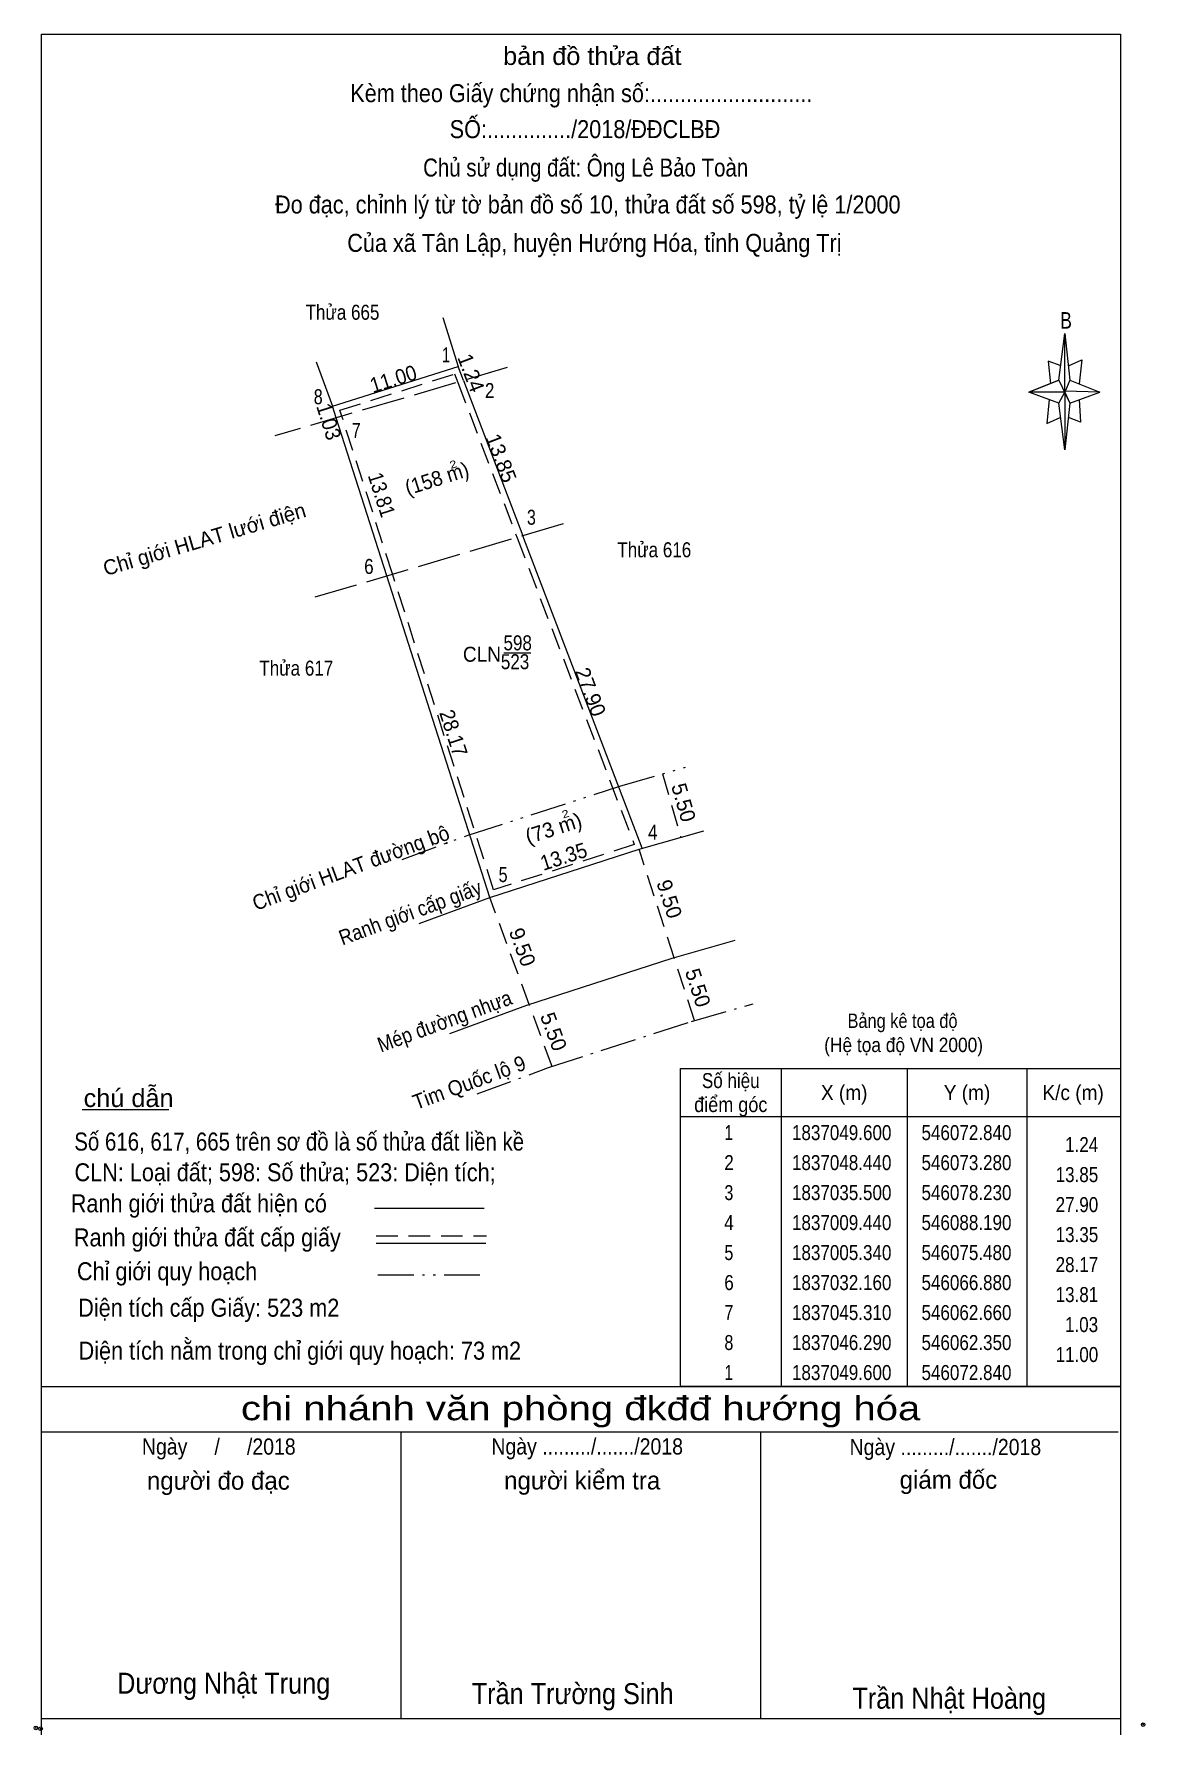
# Model space of a CAD drawing. Header units: metres. Extents: x 546016 to 546498, y 1836417 to 1837077.
# Drawn here: x 546037.5 to 546130.1, y 1836935.5 to 1837077.3 of the extents above; entities that cross this region are included whole.
import ezdxf
from ezdxf.enums import TextEntityAlignment as Align

# ---------------------------------------------------------------- set-up
doc = ezdxf.new("R2010")
doc.units = ezdxf.units.M
doc.header["$LTSCALE"] = 0.6
doc.header["$PDMODE"] = 32
doc.header["$PDSIZE"] = 0.3
for name, pattern in [('DASH_DOUBLE_DOT', [9.2, 5, -1.2, 0.3, -1.2, 0.3, -1.2]), ('DOT_DASHED', [7.7, 5, -1.2, 0.3, -1.2]), ('LONG_DASHED', [7.5, 6, -1.5]), ('MEDIUM_DASHED', [4.5, 3, -1.5])]:
    doc.linetypes.add(name, pattern=pattern)
for name, color, linetype, lineweight in [('1', 7, 'Continuous', 13), ('10', 7, 'Continuous', 13), ('17', 7, 'Continuous', 13), ('2', 7, 'Continuous', 13), ('23', 7, 'Continuous', 13), ('5', 7, 'Continuous', 13), ('59', 7, 'LONG_DASHED', 13), ('6', 7, 'Continuous', 13), ('63', 7, 'Continuous', 13)]:
    doc.layers.add(name, color=color, linetype=linetype, lineweight=lineweight)

msp = doc.modelspace()

# ---------------------------------------------------------------- texts
at = {"layer": '1'}
for s, width, p in [('CLN', 0.95, (546074.825, 1837024.99)), ('598', 0.85, (546077.805, 1837025.94)), ('523', 0.85, (546077.585, 1837024.37))]:
    msp.add_text(s, height=1.25, dxfattribs=dict(at, width=width)).set_placement(p, align=Align.CENTER)
at = {"layer": '5'}
for s, height, width, p in [('bản đồ thửa đất', 1.5, 1.05, (546084.03, 1837074.74)), ('Kèm theo Giấy chứng nhận số:...........................', 1.5, 0.9, (546083.11, 1837071.64)), ('SỐ:............../2018/ĐĐCLBĐ', 1.5, 0.9, (546083.42, 1837068.64)), ('Chủ sử dụng đất: Ông Lê Bảo Toàn', 1.5, 0.85, (546083.475, 1837065.44)), ('Đo đạc, chỉnh lý từ tờ bản đồ số 10, thửa đất số 598, tỷ lệ 1/2000 ', 1.5, 0.9, (546083.905, 1837062.36)), ('Của xã Tân Lập, huyện Hướng Hóa, tỉnh Quảng Trị', 1.5, 0.9, (546084.205, 1837059.16)), ('B', 1.378, 0.8, (546123.54, 1837052.76)), ('chi nhánh văn phòng đkđđ hướng hóa', 2, 1.25, (546083.055, 1836961.76)), ('Ngày     /     /2018', 1.35, 0.9, (546052.875, 1836958.89)), ('Ngày ........./......./2018', 1.35, 0.9, (546083.6, 1836958.9)), ('Ngày ........./......./2018', 1.35, 0.9, (546113.48, 1836958.85)), ('Dương Nhật Trung', 1.75, 0.9, (546053.285, 1836938.96)), ('Trần Trường Sinh', 1.75, 0.9, (546082.39, 1836938.09)), ('Trần Nhật Hoàng', 1.75, 0.9, (546113.8, 1836937.71))]:
    msp.add_text(s, height=height, dxfattribs=dict(at, width=width)).set_placement(p, align=Align.CENTER)
for s, p in [('người đo đạc', (546052.835, 1836955.97)), ('người kiểm tra', (546083.185, 1836955.99)), ('giám đốc', (546113.735, 1836956.05))]:
    msp.add_text(s, height=1.5, dxfattribs=at).set_placement(p, align=Align.CENTER)
at = {"layer": '6'}
for s, height, width, p in [('Bảng kê tọa độ', 1.2, 0.85, (546109.905, 1836994.46)), ('(Hệ tọa độ VN 2000)', 1.2, 0.9, (546109.995, 1836992.45)), ('chú dẫn', 1.5, 1.05, (546045.35, 1836987.87)), ('Ranh giới thửa đất hiện có ', 1.5, 0.9, (546051.46, 1836979.09)), ('Ranh giới thửa đất cấp giấy', 1.5, 0.9, (546051.92, 1836976.25)), ('Chỉ giới quy hoạch', 1.5, 0.9, (546048.56, 1836973.43))]:
    msp.add_text(s, height=height, dxfattribs=dict(at, width=width)).set_placement(p, align=Align.CENTER)
for s, width, p in [('Số 616, 617, 665 trên sơ đồ là số thửa đất liền kề', 0.85, (546040.82, 1836984.24)), ('CLN: Loại đất; 598: Số thửa; 523: Diện tích;', 0.9, (546040.84, 1836981.68)), ('Diện tích cấp Giấy: 523 m2 ', 0.9, (546041.15, 1836970.39)), ('Diện tích nằm trong chỉ giới quy hoạch: 73 m2', 0.9, (546041.18, 1836966.81))]:
    msp.add_text(s, height=1.5, dxfattribs=dict(at, width=width)).set_placement(p)
at = {"layer": '63'}
for s, width, p in [('Thửa 665', 0.85, (546063.19, 1837053.5)), ('Thửa 616', 0.85, (546089.2, 1837033.7)), ('Thửa 617', 0.85, (546059.34, 1837023.83)), ('Số hiệu', 0.85, (546095.58, 1836989.45)), ('X (m)', 0.95, (546105.04, 1836988.45)), ('Y (m)', 0.95, (546115.285, 1836988.45)), ('K/c (m)', 0.95, (546124.135, 1836988.45)), ('điểm góc', 0.9, (546095.58, 1836987.45)), (' 1', 0.75, (546095.24, 1836985.11)), ('1837049.600', 0.85, (546104.83, 1836985.11)), ('546072.840', 0.85, (546115.24, 1836985.11)), (' 2', 0.85, (546095.235, 1836982.61)), ('1837048.440', 0.85, (546104.83, 1836982.61)), ('546073.280', 0.85, (546115.24, 1836982.61)), (' 3', 0.8, (546095.235, 1836980.11)), ('1837035.500', 0.85, (546104.83, 1836980.11)), ('546078.230', 0.85, (546115.24, 1836980.11)), (' 4', 0.85, (546095.23, 1836977.61)), ('1837009.440', 0.85, (546104.83, 1836977.61)), ('546088.190', 0.85, (546115.24, 1836977.61)), (' 5', 0.8, (546095.235, 1836975.11)), ('1837005.340', 0.85, (546104.83, 1836975.11)), ('546075.480', 0.85, (546115.24, 1836975.11)), (' 6', 0.85, (546095.235, 1836972.61)), ('1837032.160', 0.85, (546104.83, 1836972.61)), ('546066.880', 0.85, (546115.24, 1836972.61)), (' 7', 0.8, (546095.235, 1836970.11)), ('1837045.310', 0.85, (546104.83, 1836970.11)), ('546062.660', 0.85, (546115.24, 1836970.11)), (' 8', 0.8, (546095.235, 1836967.61)), ('1837046.290', 0.85, (546104.83, 1836967.61)), ('546062.350', 0.85, (546115.24, 1836967.61)), (' 1', 0.75, (546095.24, 1836965.11)), ('1837049.600', 0.85, (546104.83, 1836965.11)), ('546072.840', 0.85, (546115.24, 1836965.11))]:
    msp.add_text(s, height=1.25, dxfattribs=dict(at, width=width)).set_placement(p, align=Align.CENTER)
for s, width, p in [(' 1', 0.75, (546072.17, 1837049.94)), (' 8', 0.8, (546061.54, 1837046.46)), (' 2', 0.85, (546075.86, 1837046.97)), (' 7', 0.8, (546064.71, 1837043.65)), (' 3', 0.8, (546079.32, 1837036.41)), (' 6', 0.85, (546065.79, 1837032.31)), (' 4', 0.85, (546089.47, 1837010.16)), (' 5', 0.8, (546076.96, 1837006.62)), ('1.24', 0.85, (546126.23, 1836984.11)), ('13.85', 0.85, (546126.23, 1836981.61)), ('27.90', 0.85, (546126.23, 1836979.11)), ('13.35', 0.85, (546126.23, 1836976.61)), ('28.17', 0.85, (546126.23, 1836974.11)), ('13.81', 0.85, (546126.23, 1836971.61)), ('1.03', 0.85, (546126.22, 1836969.11)), ('11.00', 0.85, (546126.23, 1836966.61))]:
    msp.add_text(s, height=1.25, dxfattribs=dict(at, width=width)).set_placement(p, align=Align.RIGHT)
for s, rotation, p in [('1.24', 290.772, (546073.3316, 1837048.8467)), ('13.85', 290.934, (546075.8436, 1837041.7483)), ('Chỉ giới HLAT lưới điện', 16.434, (546051.8482, 1837034.6086)), ('27.90', 290.917, (546083.2926, 1837022.2531)), ('5.50', 285.931, (546091.0449, 1837013.0865)), ('(73 m)', 17.876, (546080.9832, 1837010.5135)), ('9.50', 287.844, (546089.862, 1837005.0215)), ('9.50', 290.246, (546077.6157, 1837000.9863)), ('5.50', 287.908, (546092.2437, 1836997.6222)), ('5.50', 290.312, (546080.2175, 1836993.937))]:
    msp.add_text(s, height=1.25, rotation=rotation, dxfattribs=at).set_placement(p, align=Align.CENTER)
for s, height, rotation, width, p in [('11.00', 1.25, 17.512, 0.95, (546067.6169, 1837047.9749)), ('1.03', 1.25, 287.554, 0.95, (546061.4534, 1837044.8235)), ('2', 0.625, 17.512, 1.25, (546072.516, 1837041.1471)), ('13.81', 1.25, 287.792, 0.9, (546065.865, 1837038.726)), ('(158 m)', 1.25, 17.512, 0.95, (546071.2519, 1837039.6705)), ('28.17', 1.25, 287.779, 0.95, (546071.8574, 1837018.8558)), ('2', 0.625, 17.876, 1.25, (546081.8841, 1837012.0084)), ('Chỉ giới HLAT đường bộ', 1.25, 20.259, 0.95, (546064.1036, 1837007.2219)), ('13.35', 1.25, 17.879, 0.95, (546081.8331, 1837008.1607)), ('Ranh giới cấp giấy', 1.25, 20.231, 0.9, (546069.0589, 1837003.4998)), ('Mép đường nhựa', 1.25, 20.231, 0.9, (546071.9239, 1836994.4379)), ('Tim Quốc lộ 9', 1.25, 20.212, 0.95, (546073.9741, 1836989.3271))]:
    msp.add_text(s, height=height, rotation=rotation, dxfattribs=dict(at, width=width)).set_placement(p, align=Align.CENTER)

# ---------------------------------------------------------------- linework, layer by layer
at = {"layer": '1'}
for p, q in [((546073.28, 1837048.44), (546078.23, 1837035.5)), ((546066.88, 1837032.16), (546062.66, 1837045.31))]:
    msp.add_line(p, q, dxfattribs=at)
at = {"layer": '1', "linetype": 'MEDIUM_DASHED'}
msp.add_lwpolyline([(546072.54, 1837048.98), (546072.81, 1837048.26), (546077.76, 1837035.32), (546087.53, 1837009.75), (546075.8, 1837005.97), (546067.36, 1837032.31), (546063.14, 1837045.46), (546062.98, 1837045.96)], close=True, dxfattribs=at)
at = {"layer": '10'}
for p, q in [((546071.56, 1837053.7), (546072.84, 1837049.6)), ((546073.28, 1837048.44), (546072.84, 1837049.6)), ((546062.66, 1837045.31), (546062.35, 1837046.29)), ((546088.19, 1837009.44), (546078.23, 1837035.5)), ((546075.48, 1837005.34), (546066.88, 1837032.16)), ((546087.94, 1837009.36), (546093.34, 1837010.9))]:
    msp.add_line(p, q, dxfattribs=at)
msp.add_lwpolyline([(546060.99, 1837050), (546062.35, 1837046.29), (546072.84, 1837049.6)], dxfattribs=at)
at = {"layer": '17'}
msp.add_line((546041.48, 1836987.66), (546048.72, 1836987.66), dxfattribs=at)
at = {"layer": '2', "linetype": 'DASH_DOUBLE_DOT'}
msp.add_lwpolyline([(546068.18, 1837008.51), (546073.68, 1837010.54), (546086.33, 1837014.62), (546091.81, 1837016.19)], dxfattribs=at)
at = {"layer": '2'}
for points in [[(546069.58, 1837003.17), (546075.48, 1837005.34), (546087.94, 1837009.36), (546093.34, 1837010.9)], [(546072.14, 1836993.99), (546078.58, 1836996.36), (546090.7, 1837000.27), (546095.94, 1837001.77)]]:
    msp.add_lwpolyline(points, dxfattribs=at)
at = {"layer": '2', "linetype": 'DOT_DASHED'}
msp.add_lwpolyline([(546074.42, 1836988.96), (546080.38, 1836991.16), (546092.3, 1836995.01), (546097.45, 1836996.48)], dxfattribs=at)
at = {"layer": '23'}
msp.add_line((546074.72, 1837005.06), (546075.48, 1837005.34), dxfattribs=at)
msp.add_lwpolyline([(546075.48, 1837005.34), (546087.94, 1837009.36), (546093.34, 1837010.9)], dxfattribs=at)
at = {"layer": '5'}
for p, q in [((546038.08, 1836935.52), (546038.08, 1837077.32)), ((546122.95, 1837048.46), (546123.45, 1837052.36)), ((546122.95, 1837046.56), (546120.45, 1837047.46)), ((546123.85, 1837048.46), (546126.35, 1837047.46)), ((546123.85, 1837046.56), (546123.45, 1837042.66)), ((546124.65, 1837046.86), (546124.75, 1837044.96)), ((546124.75, 1837044.96), (546123.75, 1837045.36)), ((546038.08, 1836964.58), (546128.08, 1836964.58)), ((546038.08, 1836960.78), (546127.88, 1836960.78)), ((546038.08, 1836960.78), (546127.88, 1836960.78)), ((546038.08, 1836960.78), (546127.88, 1836960.78)), ((546068.08, 1836936.88), (546068.08, 1836960.78)), ((546098.08, 1836936.88), (546098.08, 1836960.78))]:
    msp.add_line(p, q, dxfattribs=at)
for points in [[(546038.08, 1837077.32), (546128.08, 1837077.32), (546128.08, 1836935.52)], [(546123.15, 1837049.66), (546122.05, 1837050.06), (546122.25, 1837048.16)], [(546123.75, 1837049.66), (546124.85, 1837050.16), (546124.65, 1837048.16)], [(546123.45, 1837047.46), (546122.95, 1837048.46), (546120.45, 1837047.46)], [(546123.45, 1837047.46), (546123.85, 1837046.56), (546126.35, 1837047.46)], [(546122.15, 1837046.86), (546121.95, 1837044.86), (546123.05, 1837045.36)], [(546128.08, 1836936.88), (546038.08, 1836936.88), (546038.08, 1836960.78)]]:
    msp.add_lwpolyline(points, dxfattribs=at)
for points in [[(546123.45, 1837052.36), (546123.85, 1837048.46), (546123.45, 1837047.46)], [(546123.45, 1837047.46), (546120.45, 1837047.46), (546122.95, 1837048.46), (546123.85, 1837046.56), (546126.35, 1837047.46), (546123.45, 1837047.56)], [(546123.45, 1837047.46), (546123.45, 1837042.66), (546122.95, 1837046.56)]]:
    msp.add_lwpolyline(points, close=True, dxfattribs=at)
for p in [(546037.61, 1836936.11), (546038.01, 1836936.04)]:
    msp.add_point(p, dxfattribs=at)
at = {"layer": '59'}
for p, q in [((546076.93, 1837049.51), (546057.55, 1837043.81)), ((546060.9, 1837030.39), (546082.36, 1837036.72))]:
    msp.add_line(p, q, dxfattribs=at)
at = {"layer": '6'}
for p, q in [((546065.87, 1836979.44), (546075.01, 1836979.44)), ((546066.01, 1836976.51), (546075.15, 1836976.51))]:
    msp.add_line(p, q, dxfattribs=at)
at = {"layer": '6', "linetype": 'MEDIUM_DASHED'}
msp.add_line((546066.01, 1836977.13), (546075.21, 1836977.13), dxfattribs=at)
at = {"layer": '6'}
msp.add_point((546129.98, 1836936.38), dxfattribs=at)
at = {"layer": '63'}
for p, q in [((546076.66, 1837025.72), (546078.9, 1837025.72)), ((546099.78, 1836991.08), (546099.78, 1836964.58)), ((546110.28, 1836991.08), (546110.28, 1836964.58)), ((546120.28, 1836991.08), (546120.28, 1836964.58)), ((546091.38, 1836987.08), (546128.08, 1836987.08))]:
    msp.add_line(p, q, dxfattribs=at)
at = {"layer": '63', "linetype": 'MEDIUM_DASHED'}
msp.add_line((546089.89, 1837015.64), (546091.4, 1837010.35), dxfattribs=at)
at = {"layer": '63', "linetype": 'DASH_DOUBLE_DOT'}
msp.add_line((546066.14, 1836973.88), (546075.34, 1836973.88), dxfattribs=at)
at = {"layer": '63', "linetype": 'MEDIUM_DASHED'}
for points in [[(546092.54, 1836995.09), (546090.85, 1837000.32), (546087.94, 1837009.36)], [(546080.68, 1836991.26), (546078.77, 1836996.42), (546075.48, 1837005.34)]]:
    msp.add_lwpolyline(points, dxfattribs=at)
at = {"layer": '63'}
msp.add_lwpolyline([(546091.38, 1836991.08), (546128.08, 1836991.08), (546128.08, 1836964.58), (546091.38, 1836964.58)], close=True, dxfattribs=at)

msp.set_redraw_order([(e.dxf.handle, doc.entitydb.next_handle()) for e in msp.query("TEXT MTEXT ATTDEF DIMENSION ARC_DIMENSION")])  # texts and dimensions are drawn at this point

doc.saveas('drawing.dxf')
